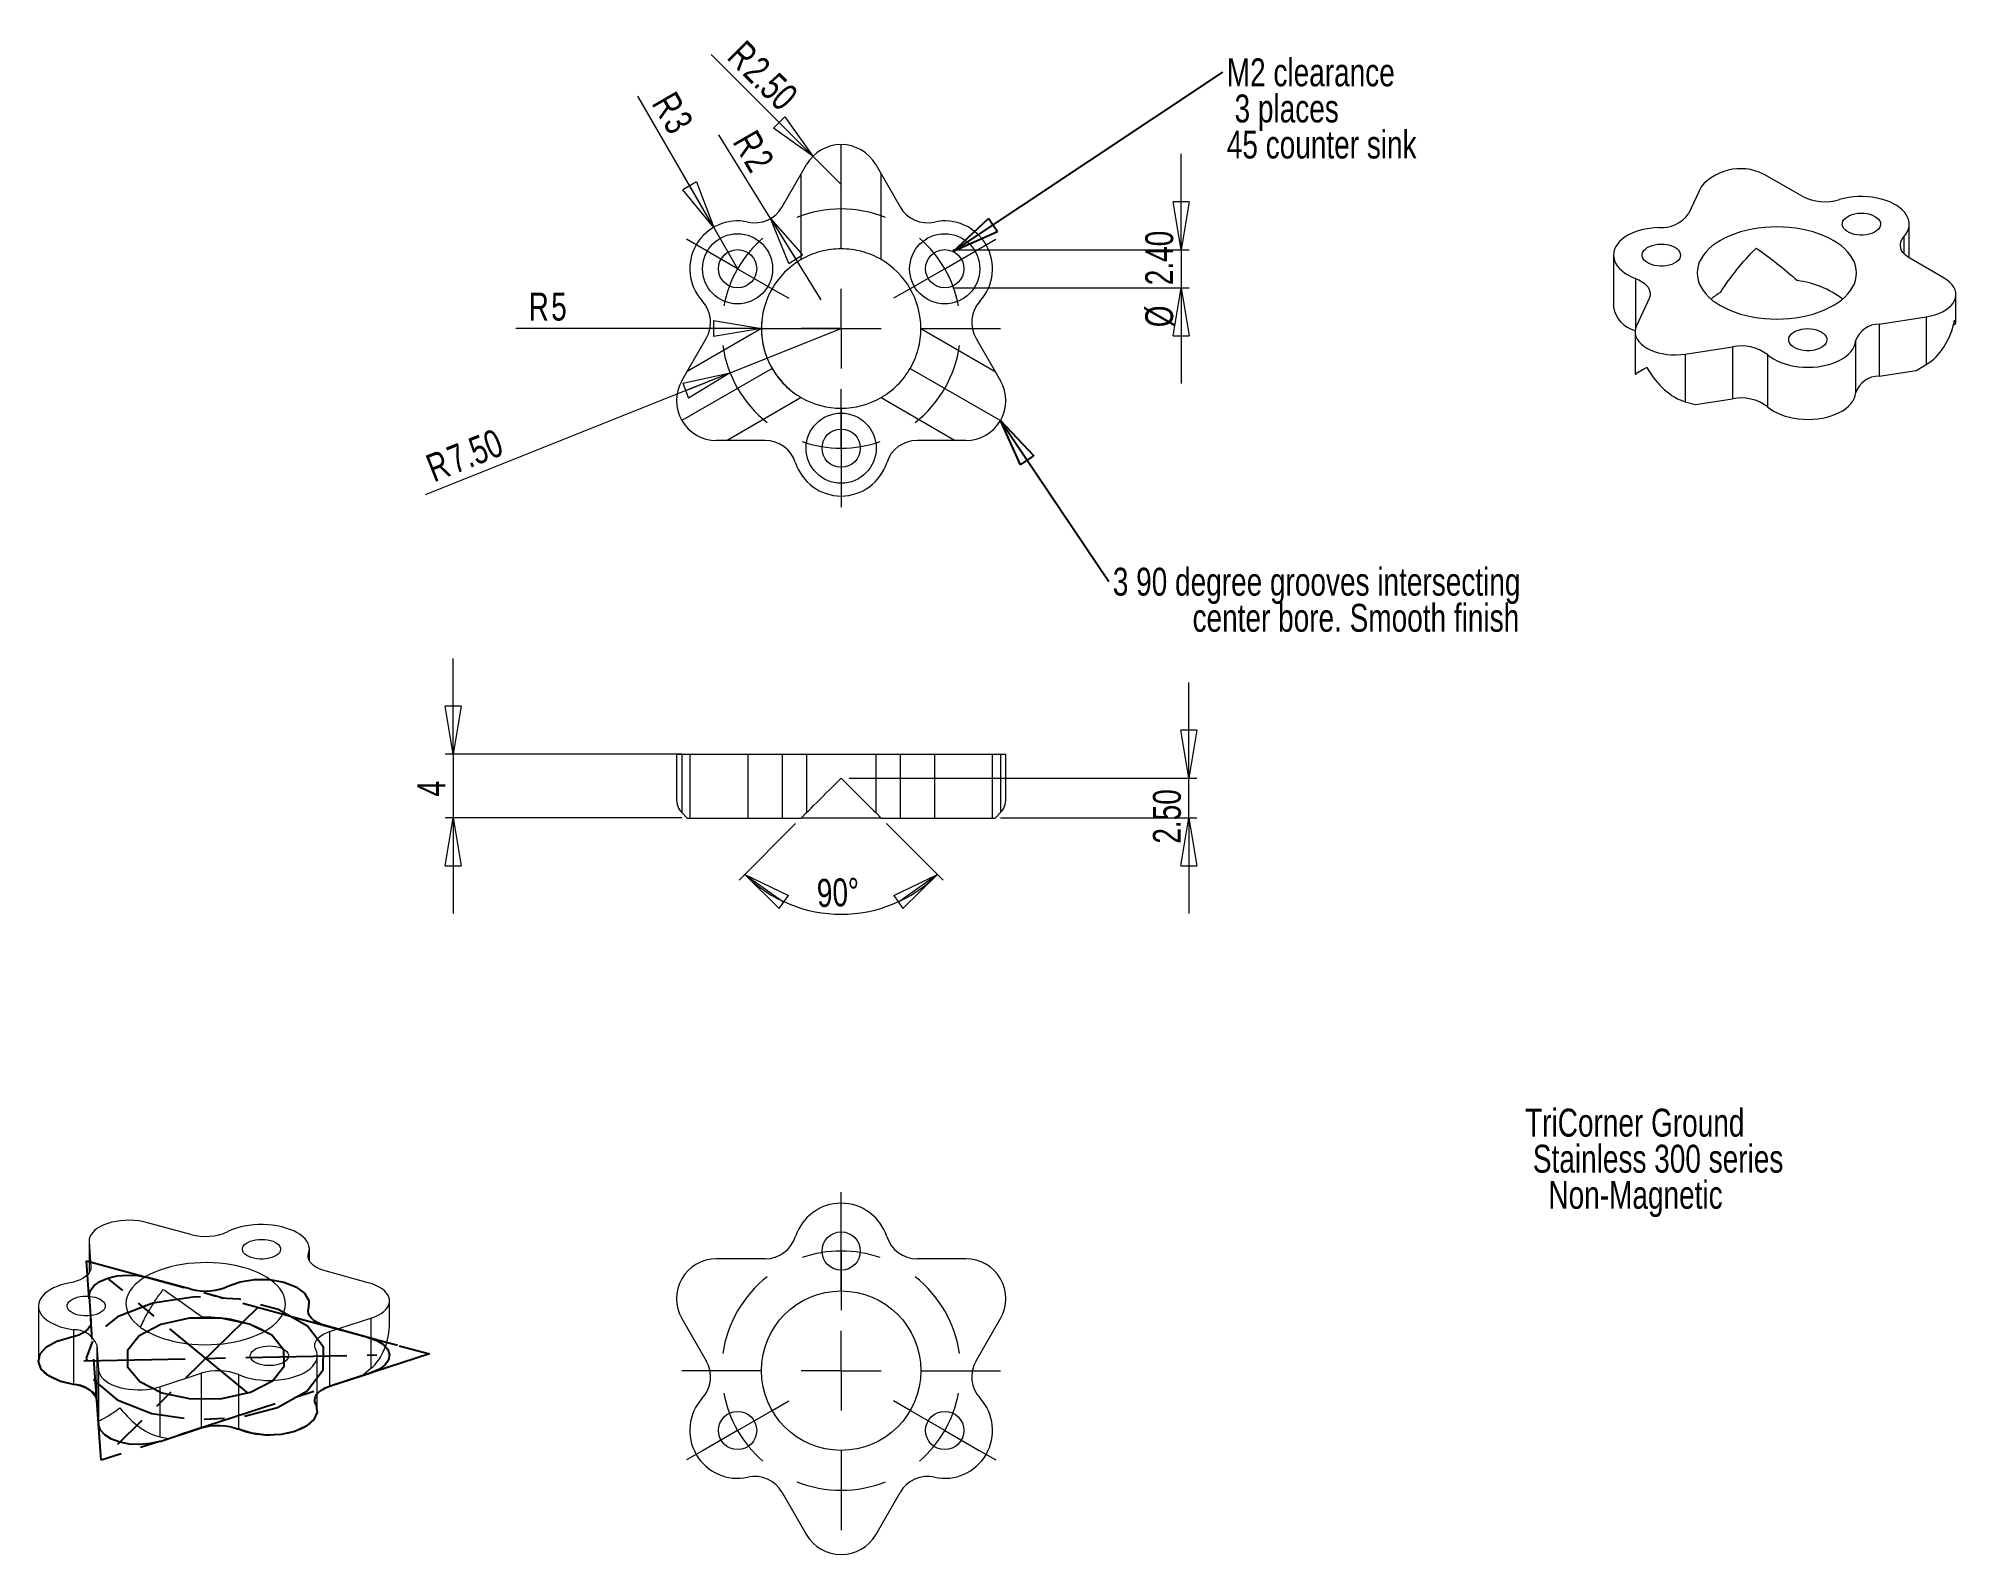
# Model space of a CAD drawing. Header units: millimetres. Extents: x 15 to 256, y 21 to 211.
import ezdxf

# ---------------------------------------------------------------- set-up
doc = ezdxf.new("R2010")
doc.units = ezdxf.units.MM
doc.linetypes.add('CENTERX2', pattern=[20.32, 12.7, -2.54, 2.54, -2.54])
doc.styles.add('SLDTEXTSTYLE0', font='TXT', dxfattribs={"width": 0.75})
doc.dimstyles.new('SLDDIMSTYLE0', dxfattribs={"dimtxt": 3.5, "dimasz": 6, "dimexe": 0, "dimexo": 0.0625, "dimgap": 0.875, "dimtad": 1, "dimtoh": 1, "dimdec": 4, "dimlfac": 0.5, "dimzin": 12, "dimdsep": 46, "dimtxsty": 'SLDTEXTSTYLE0', "dimblk1": 'CLOSED', "dimblk2": 'CLOSED', "dimsah": 1, "dimcen": 0.09, "dimazin": 0, "dimtfac": 1, "dimtofl": 0, "dimtmove": 0, "dimatfit": 3, "dimldrblk": 'CLOSED', "dimfxl": 0, "dimtolj": 1, "dimtzin": 12, "dimarcsym": 0})
doc.dimstyles.new('SLDDIMSTYLE1', dxfattribs={"dimtxt": 3.5, "dimasz": 6, "dimexe": 0, "dimexo": 0.0625, "dimgap": 0.875, "dimtad": 1, "dimtoh": 1, "dimlfac": 0.5, "dimrnd": 1e-09, "dimzin": 12, "dimdsep": 46, "dimtxsty": 'SLDTEXTSTYLE0', "dimblk1": 'CLOSED', "dimblk2": 'CLOSED', "dimsah": 1, "dimcen": 0.09, "dimadec": 0, "dimazin": 0, "dimtfac": 1, "dimtofl": 0, "dimtmove": 0, "dimatfit": 3, "dimldrblk": 'CLOSED', "dimfxl": 0, "dimtolj": 1, "dimtzin": 12, "dimarcsym": 0})
doc.dimstyles.new('SLDDIMSTYLE2', dxfattribs={"dimtxt": 3.5, "dimasz": 6, "dimexe": 0, "dimexo": 0.0625, "dimgap": 0.875, "dimtad": 1, "dimtoh": 1, "dimlfac": 0.5, "dimrnd": 1e-09, "dimzin": 4, "dimdsep": 46, "dimtxsty": 'SLDTEXTSTYLE0', "dimblk1": 'CLOSED', "dimblk2": 'CLOSED', "dimsah": 1, "dimcen": 0.09, "dimadec": 0, "dimazin": 0, "dimtfac": 1, "dimtofl": 0, "dimtmove": 0, "dimatfit": 3, "dimldrblk": 'CLOSED', "dimfxl": 0, "dimtolj": 1, "dimtzin": 12, "dimarcsym": 0})
doc.dimstyles.new('SLDDIMSTYLE3', dxfattribs={"dimtxt": 3.5, "dimasz": 6, "dimexe": 0, "dimexo": 0.0625, "dimgap": 0.875, "dimtad": 1, "dimtoh": 1, "dimlfac": 0.5, "dimrnd": 1e-09, "dimzin": 12, "dimdsep": 46, "dimtxsty": 'SLDTEXTSTYLE0', "dimblk1": 'CLOSED', "dimblk2": 'CLOSED', "dimsah": 1, "dimcen": 0.09, "dimadec": 0, "dimazin": 0, "dimtfac": 1, "dimtofl": 0, "dimtmove": 0, "dimatfit": 3, "dimldrblk": 'CLOSED', "dimfxl": 0, "dimtolj": 1, "dimtzin": 12, "dimarcsym": 0})
doc.dimstyles.new('SLDDIMSTYLE4', dxfattribs={"dimtxt": 3.5, "dimasz": 6, "dimexe": 0, "dimexo": 0.0625, "dimgap": 0.875, "dimtad": 1, "dimtoh": 1, "dimlfac": 0.5, "dimrnd": 1e-09, "dimzin": 4, "dimdsep": 46, "dimtxsty": 'SLDTEXTSTYLE0', "dimblk1": 'CLOSED', "dimblk2": 'CLOSED', "dimsah": 1, "dimcen": 0.09, "dimadec": 0, "dimazin": 0, "dimtfac": 1, "dimtofl": 0, "dimtmove": 0, "dimatfit": 3, "dimldrblk": 'CLOSED', "dimfxl": 0, "dimtolj": 1, "dimtzin": 12, "dimarcsym": 0})
doc.dimstyles.new('SLDDIMSTYLE5', dxfattribs={"dimtxt": 3.5, "dimasz": 6, "dimexe": 0, "dimexo": 0.0625, "dimgap": 0.875, "dimtad": 1, "dimtoh": 1, "dimlfac": 0.5, "dimrnd": 1e-09, "dimzin": 4, "dimdsep": 46, "dimtxsty": 'SLDTEXTSTYLE0', "dimblk1": 'CLOSED', "dimblk2": 'CLOSED', "dimsah": 1, "dimcen": 0.09, "dimadec": 0, "dimazin": 0, "dimtfac": 1, "dimtofl": 0, "dimtmove": 0, "dimatfit": 3, "dimldrblk": 'CLOSED', "dimfxl": 0, "dimtolj": 1, "dimtzin": 12, "dimarcsym": 0})
doc.dimstyles.new('SLDDIMSTYLE6', dxfattribs={"dimtxt": 3.5, "dimasz": 6, "dimexe": 0, "dimexo": 0.0625, "dimgap": 0.875, "dimtad": 1, "dimtoh": 1, "dimlfac": 0.5, "dimrnd": 1e-09, "dimzin": 12, "dimdsep": 46, "dimtxsty": 'SLDTEXTSTYLE0', "dimblk1": 'CLOSED', "dimblk2": 'CLOSED', "dimsah": 1, "dimcen": 0.09, "dimadec": 0, "dimazin": 0, "dimtfac": 1, "dimtofl": 0, "dimtmove": 1, "dimatfit": 3, "dimldrblk": 'CLOSED', "dimfxl": 0, "dimtolj": 1, "dimtzin": 12, "dimarcsym": 0})
doc.dimstyles.new('SLDDIMSTYLE7', dxfattribs={"dimtxt": 6, "dimasz": 6, "dimexe": 0, "dimexo": 0.0625, "dimgap": 1.5, "dimtad": 0, "dimtih": 1, "dimtoh": 1, "dimdec": 0, "dimrnd": 1e-09, "dimzin": 0, "dimdsep": 46, "dimtxsty": 'Standard', "dimblk1": 'CLOSED', "dimblk2": 'CLOSED', "dimsah": 1, "dimcen": 0.09, "dimadec": 0, "dimazin": 0, "dimtfac": 1, "dimtdec": 0, "dimtofl": 0, "dimtmove": 0, "dimatfit": 3, "dimldrblk": 'CLOSED', "dimfxl": 0, "dimtolj": 1, "dimtzin": 0, "dimarcsym": 0})

msp = doc.modelspace()

# ---------------------------------------------------------------- blocks, each defined once
blk = doc.blocks.new('SW_NOTE_0')
at = {"color": 0, "linetype": 'Continuous', "lineweight": 0, "char_height": 3.5, "attachment_point": 1, "style": 'SLDTEXTSTYLE0'}
for s, insert in [('TriCorner Ground', (0, 4.51)), (' Stainless 300 series', (0, -0.01)), ('   Non-Magnetic', (0, -4.54))]:
    blk.add_mtext(s, dxfattribs=dict(at, insert=insert))
blk = doc.blocks.new('_CLOSED')
at = {"color": 0, "linetype": 'ByBlock', "lineweight": -2}
for p, q in [((-1, 0.166667), (0, 0)), ((-1, 0.166667), (-1, -0.166667)), ((0, 0), (-1, -0.166667)), ((0, 0), (-1, 0))]:
    blk.add_line(p, q, dxfattribs=at)
blk = doc.blocks.new('*D3')
at = {"color": 7, "linetype": 'Continuous', "lineweight": 0}
for p, q in [((110.07, 112.64), (102.99, 105.56)), ((121.48, 112.64), (128.56, 105.56))]:
    blk.add_line(p, q, dxfattribs=at)
blk.add_arc((115.78, 118.35), 17.08, 225, 315, dxfattribs=at)
at = {"color": 7, "linetype": 'Continuous', "lineweight": 0, "xscale": 6, "yscale": 6}
for p, rotation in [((103.7, 106.27, -1.08), 144.6790649291375), ((127.85, 106.27, -1.08), 35.32093507086367)]:
    blk.add_blockref('_CLOSED', p, dxfattribs=dict(at, rotation=rotation))
at = {"color": 7, "linetype": 'Continuous', "lineweight": 0, "insert": (112.68, 105.67), "char_height": 3.5, "attachment_point": 1, "rotation": 1.9243, "style": 'SLDTEXTSTYLE0'}
blk.add_mtext('90°', dxfattribs=at)
blk = doc.blocks.new('*D4')
at = {"color": 7, "linetype": 'Continuous', "lineweight": 0}
for p, q in [((67.13, 121.35), (67.13, 133.35)), ((95.79, 121.35), (66.13, 121.35)), ((67.13, 121.35), (67.13, 113.35)), ((95.79, 113.35), (66.13, 113.35)), ((67.13, 113.35), (67.13, 101.35))]:
    blk.add_line(p, q, dxfattribs=at)
at = {"color": 7, "linetype": 'Continuous', "lineweight": 0, "xscale": 6, "yscale": 6}
for p, rotation in [((67.13, 121.35, -1.08), 270.0000000000004), ((67.13, 113.35, -1.08), 90.0000000000004)]:
    blk.add_blockref('_CLOSED', p, dxfattribs=dict(at, rotation=rotation))
at = {"color": 7, "linetype": 'Continuous', "lineweight": 0, "insert": (62.62, 116.04), "char_height": 3.5, "attachment_point": 1, "rotation": 90, "style": 'SLDTEXTSTYLE0'}
blk.add_mtext('4', dxfattribs=at)
blk = doc.blocks.new('*D5')
at = {"color": 7, "linetype": 'Continuous', "lineweight": 0}
for p, q in [((159.39, 118.35), (159.39, 130.35)), ((116.78, 118.35), (160.39, 118.35)), ((159.39, 113.35), (159.39, 118.35)), ((135.77, 113.35), (160.39, 113.35)), ((159.39, 113.35), (159.39, 101.35))]:
    blk.add_line(p, q, dxfattribs=at)
at = {"color": 7, "linetype": 'Continuous', "lineweight": 0, "xscale": 6, "yscale": 6}
for p, rotation in [((159.39, 118.35, -1.08), 270.0000000000004), ((159.39, 113.35, -1.08), 90.0000000000004)]:
    blk.add_blockref('_CLOSED', p, dxfattribs=dict(at, rotation=rotation))
at = {"color": 7, "linetype": 'Continuous', "lineweight": 0, "insert": (154.88, 110.13), "char_height": 3.5, "attachment_point": 1, "rotation": 90, "style": 'SLDTEXTSTYLE0'}
blk.add_mtext('2.50', dxfattribs=at)
blk = doc.blocks.new('SW_CENTERMARKSYMBOL_0')
at = {"color": 0, "linetype": 'Continuous', "lineweight": 0}
for p, q in [((0, 5), (0, 7.4)), ((0, 0), (0, 5)), ((0, -5), (0, 5)), ((0, 0), (0, -5)), ((0, -5), (0, -7.4)), ((0, -15), (0, -10)), ((-10, -15), (-20, -15)), ((0, -15), (-5, -15)), ((0, -15), (0, -20)), ((0, -15), (5, -15)), ((10, -15), (20, -15)), ((-8.66, -20), (-6.58, -18.8)), ((8.66, -20), (6.58, -18.8)), ((-12.99, -22.5), (-8.66, -20)), ((12.99, -22.5), (8.66, -20)), ((-12.99, -22.5), (-17.32, -25)), ((12.99, -22.5), (17.32, -25)), ((-17.32, -25), (-19.4, -26.2)), ((0, -25), (0, -35)), ((17.32, -25), (19.4, -26.2))]:
    blk.add_line(p, q, dxfattribs=at)
for start, end in [(90, 109.0986), (70.9014, 90), (128.1972, 171.8028), (8.1972, 51.8028), (190.9014, 210), (330, 349.0986), (210, 229.0986), (310.9014, 330), (248.1972, 291.8028)]:
    blk.add_arc((0, -15), 15, start, end, dxfattribs=at)
blk = doc.blocks.new('*D7')
at = {"color": 7, "linetype": 'Continuous', "lineweight": 0}
for q in [(74.99, 174.72), (115.78, 174.72)]:
    blk.add_line((105.78, 174.72), q, dxfattribs=at)
blk.add_arc((115.78, 174.72), 10, 174.2894, 234.2894, dxfattribs=at)
at = {"color": 7, "linetype": 'Continuous', "lineweight": 0, "xscale": 6, "yscale": 6, "rotation": 2.732337535058741e-09}
blk.add_blockref('_CLOSED', (105.78, 174.72, 4.2), dxfattribs=at)
at = {"color": 7, "linetype": 'Continuous', "lineweight": 0, "char_height": 3.5, "attachment_point": 1, "rotation": 0, "style": 'SLDTEXTSTYLE0'}
for s, insert in [('R', (76.58, 179.23)), ('5', (79.41, 179.23))]:
    blk.add_mtext(s, dxfattribs=dict(at, insert=insert))
blk = doc.blocks.new('*D8')
at = {"color": 7, "linetype": 'Continuous', "lineweight": 0}
for q in [(115.78, 174.72), (63.59, 153.89)]:
    blk.add_line((101.85, 169.16), q, dxfattribs=at)
at = {"color": 7, "linetype": 'Continuous', "lineweight": 0, "xscale": 6, "yscale": 6, "rotation": 21.76019299812434}
blk.add_blockref('_CLOSED', (101.85, 169.16, 4.2), dxfattribs=at)
at = {"color": 7, "linetype": 'Continuous', "lineweight": 0, "char_height": 3.5, "attachment_point": 1, "rotation": 21.7602, "style": 'SLDTEXTSTYLE0'}
for s, insert in [('7.50', (66.03, 159.72)), ('R', (63.4, 158.67))]:
    blk.add_mtext(s, dxfattribs=dict(at, insert=insert))
blk = doc.blocks.new('*D9')
at = {"color": 7, "linetype": 'Continuous', "lineweight": 0}
for p, q in [((158.43, 184.62), (158.43, 196.62)), ((129.77, 184.62), (159.43, 184.62)), ((158.43, 184.62), (158.43, 179.82)), ((129.77, 179.82), (159.43, 179.82)), ((158.43, 179.82), (158.43, 167.82))]:
    blk.add_line(p, q, dxfattribs=at)
at = {"color": 7, "linetype": 'Continuous', "lineweight": 0, "xscale": 6, "yscale": 6}
for p, rotation in [((158.43, 184.62, 4.2), 270.0000000000004), ((158.43, 179.82, 4.2), 90.0000000000004)]:
    blk.add_blockref('_CLOSED', p, dxfattribs=dict(at, rotation=rotation))
at = {"color": 7, "linetype": 'Continuous', "lineweight": 0, "char_height": 3.5, "attachment_point": 1, "rotation": 90, "style": 'SLDTEXTSTYLE0'}
for s, insert in [('2.40', (153.92, 180.16)), ('%%c', (153.92, 174.89))]:
    blk.add_mtext(s, dxfattribs=dict(at, insert=insert))
blk = doc.blocks.new('*D10')
at = {"color": 7, "linetype": 'Continuous', "lineweight": 0}
for q in [(100.42, 199.03), (113.24, 178.33)]:
    blk.add_line((106.92, 188.53), q, dxfattribs=at)
at = {"color": 7, "linetype": 'Continuous', "lineweight": 0, "xscale": 6, "yscale": 6, "rotation": 121.7866588824368}
blk.add_blockref('_CLOSED', (106.92, 188.53, 4.2), dxfattribs=at)
at = {"color": 7, "linetype": 'Continuous', "lineweight": 0, "char_height": 3.5, "attachment_point": 1, "rotation": 300, "style": 'SLDTEXTSTYLE0'}
for s, insert in [('R', (105.12, 199.91)), ('2', (106.53, 197.46))]:
    blk.add_mtext(s, dxfattribs=dict(at, insert=insert))
blk = doc.blocks.new('*D11')
at = {"color": 7, "linetype": 'Continuous', "lineweight": 0}
for q in [(99.49, 209.08), (115.78, 192.8)]:
    blk.add_line((112.24, 196.33), q, dxfattribs=at)
at = {"color": 7, "linetype": 'Continuous', "lineweight": 0, "xscale": 6, "yscale": 6, "rotation": 315.0000000044914}
blk.add_blockref('_CLOSED', (112.24, 196.33, 4.2), dxfattribs=at)
at = {"color": 7, "linetype": 'Continuous', "lineweight": 0, "char_height": 3.5, "attachment_point": 1, "rotation": 315, "style": 'SLDTEXTSTYLE0'}
for s, insert in [('R', (103.77, 211.12)), ('2.50', (105.78, 209.12))]:
    blk.add_mtext(s, dxfattribs=dict(at, insert=insert))
blk = doc.blocks.new('*D12')
at = {"color": 7, "linetype": 'Continuous', "lineweight": 0}
for q in [(90.29, 203.86), (102.79, 182.22)]:
    blk.add_line((99.79, 187.42), q, dxfattribs=at)
at = {"color": 7, "linetype": 'Continuous', "lineweight": 0, "xscale": 6, "yscale": 6, "rotation": 300.0000000023964}
blk.add_blockref('_CLOSED', (99.79, 187.42, 4.2), dxfattribs=at)
at = {"color": 7, "linetype": 'Continuous', "lineweight": 0, "char_height": 3.5, "attachment_point": 1, "rotation": 300, "style": 'SLDTEXTSTYLE0'}
for s, insert in [('R', (94.97, 204.73)), ('3', (96.39, 202.28))]:
    blk.add_mtext(s, dxfattribs=dict(at, insert=insert))
blk = doc.blocks.new('SW_NOTE_1')
at = {"color": 0, "linetype": 'Continuous', "lineweight": 0, "char_height": 3.5, "attachment_point": 1, "style": 'SLDTEXTSTYLE0'}
for s, insert in [('M2 clearance', (0.5, 1.74)), (' 3 places', (0.5, -2.79)), ('45 counter sink', (0.5, -7.31))]:
    blk.add_mtext(s, dxfattribs=dict(at, insert=insert))
blk = doc.blocks.new('SW_NOTE_2')
at = {"color": 0, "linetype": 'Continuous', "lineweight": 0, "char_height": 3.5, "attachment_point": 1, "style": 'SLDTEXTSTYLE0'}
for s, insert in [('3 90 degree grooves intersecting', (0.5, 1.74)), ('center bore. Smooth finish', (10.5, -2.79))]:
    blk.add_mtext(s, dxfattribs=dict(at, insert=insert))
blk = doc.blocks.new('SW_CENTERMARKSYMBOL_1')
at = {"color": 0, "linetype": 'Continuous', "lineweight": 0}
for p, q in [((0, 25), (0, 35)), ((-17.32, 25), (-19.4, 26.2)), ((-12.99, 22.5), (-17.32, 25)), ((12.99, 22.5), (17.32, 25)), ((17.32, 25), (19.4, 26.2)), ((-12.99, 22.5), (-8.66, 20)), ((12.99, 22.5), (8.66, 20)), ((-8.66, 20), (-6.58, 18.8)), ((0, 15), (0, 20)), ((8.66, 20), (6.58, 18.8)), ((-10, 15), (-20, 15)), ((0, 15), (-5, 15)), ((0, 15), (0, 10)), ((0, 15), (5, 15)), ((10, 15), (20, 15)), ((0, 5), (0, 7.4)), ((0, 0), (0, 5)), ((0, 5), (0, -5)), ((0, 0), (0, -5)), ((0, -5), (0, -7.4))]:
    blk.add_line(p, q, dxfattribs=at)
for start, end in [(68.1972, 111.8028), (130.9014, 150), (30, 49.0986), (150, 169.0986), (10.9014, 30), (188.1972, 231.8028), (308.1972, 351.8028), (250.9014, 270), (270, 289.0986)]:
    blk.add_arc((0, 15), 15, start, end, dxfattribs=at)

# ---------------------------------------------------------------- dimensions: what is measured, and where the dimension line sits
at = {"color": 7, "linetype": 'Continuous', "lineweight": 0}
for center, mpoint, dimstyle, picture, middle in [((115.77771, 192.79557), (112.24217, 196.3311), 'SLDDIMSTYLE4', '*D11', (104.64411, 203.92919)), ((102.78733, 182.2248), (99.78733, 187.42095), 'SLDDIMSTYLE3', '*D12', (92.35022, 200.30243)), ((104.9227, 191.99415), (106.9227, 188.53005), 'SLDDIMSTYLE6', '*D10', (102.56982, 196.06948)), ((115.77771, 174.7248), (105.77771, 174.7248), 'SLDDIMSTYLE3', '*D7', (79.17642, 174.72481)), ((115.77771, 174.7248), (101.84655, 169.16396), 'SLDDIMSTYLE4', '*D8', (70.51033, 156.65562))]:
    dim = msp.add_radius_dim(center=center, mpoint=mpoint, dimstyle=dimstyle, dxfattribs=at)
    dim.commit()
    dim.dimension.update_dxf_attribs({"geometry": picture, "text_midpoint": middle, "dimtype": 164})
dim = msp.add_linear_dim(base=(158.42745, 179.8248), p1=(128.76809, 184.6248), p2=(128.76809, 179.8248), angle=90, text='%%c<>', dimstyle='SLDDIMSTYLE5', dxfattribs=at)
dim.commit()
dim.dimension.update_dxf_attribs({"geometry": '*D9', "text_midpoint": (158.42745, 182.04927), "dimtype": 160})
for base, p1, p2, dimstyle, picture, middle in [((67.12796, 113.34539), (96.78733, 121.34539), (96.78733, 113.34539), 'SLDDIMSTYLE1', '*D4', (67.12796, 117.32634)), ((159.38968, 118.34539), (134.76809, 113.34539), (115.77771, 118.34539), 'SLDDIMSTYLE2', '*D5', (159.38968, 114.6551))]:
    dim = msp.add_linear_dim(base=base, p1=p1, p2=p2, angle=90, dimstyle=dimstyle, dxfattribs=at)
    dim.commit()
    dim.dimension.update_dxf_attribs({"geometry": picture, "text_midpoint": middle, "dimtype": 160})
dim = msp.add_angular_dim_2l(base=(109.24234, 102.56761), line1=((115.77771, 118.34539), (120.77771, 113.34539)), line2=((110.77771, 113.34539), (115.77771, 118.34539)), dimstyle='SLDDIMSTYLE0', dxfattribs=at)
dim.commit()
dim.dimension.update_dxf_attribs({"geometry": '*D3', "text_midpoint": (115.77771, 101.26764), "dimtype": 162})

# ---------------------------------------------------------------- linework, layer by layer
at = {"color": 7, "linetype": 'Continuous', "lineweight": 15}
for p, q in [((115.77771, 184.7248), (115.77771, 197.79557)), ((110.77771, 194.13532), (111.44758, 195.29557)), ((120.10783, 195.29557), (120.77771, 194.13532)), ((108.3868, 189.99415), (110.77771, 194.13532)), ((110.77771, 183.38505), (110.77771, 194.13532)), ((120.77771, 183.38505), (120.77771, 194.13532)), ((120.77771, 194.13532), (123.16861, 189.99415)), ((223.62849, 192.51936), (222.04412, 189.10587)), ((236.32225, 191.31447), (231.99366, 193.81331)), ((249.07206, 186.22855), (249.07206, 184.10823)), ((254.12574, 181.03673), (249.79715, 183.53557)), ((215.40748, 181.02118), (215.40748, 174.72738)), ((217.11197, 178.47971), (215.52759, 175.06622)), ((245.97133, 175.29299), (251.8843, 176.20763)), ((251.8843, 176.20763), (251.8843, 170.22228)), ((105.77771, 174.7248), (96.46771, 169.34967)), ((96.46771, 169.34967), (98.85861, 173.49084)), ((125.77771, 174.7248), (135.08771, 169.34967)), ((132.6968, 173.49084), (135.08771, 169.34967)), ((245.97133, 175.29299), (245.97133, 168.76066)), ((221.65131, 171.53107), (227.56428, 172.44571)), ((221.65131, 171.53107), (221.65131, 165.54572)), ((227.56428, 172.44571), (227.56428, 165.91339)), ((231.96672, 171.46173), (231.96672, 164.92941)), ((243.01095, 173.1701), (243.01095, 166.63777)), ((107.11745, 169.7248), (95.79783, 163.18942)), ((95.79783, 168.18941), (96.46771, 169.34967)), ((124.43796, 169.7248), (135.75758, 163.18942)), ((135.08771, 169.34967), (135.75758, 168.18941)), ((215.87434, 169.28096), (215.52759, 169.08088)), ((216.82197, 169.82802), (215.87434, 169.28096)), ((245.97133, 168.76066), (250.59021, 169.47512)), ((250.59021, 169.47512), (251.8843, 170.22228)), ((110.77771, 166.06455), (101.46771, 160.68941)), ((120.77771, 166.06455), (130.08771, 160.68941)), ((221.65131, 165.54572), (222.94541, 165.19892)), ((222.94541, 165.19892), (227.56428, 165.91339)), ((101.46771, 160.68941), (100.12796, 160.68941)), ((106.24952, 160.68941), (101.46771, 160.68941)), ((130.08771, 160.68941), (125.3059, 160.68941)), ((131.42745, 160.68941), (130.08771, 160.68941)), ((95.12796, 121.34539), (95.79783, 121.34539)), ((95.79783, 121.34539), (95.79783, 114.01526)), ((95.79783, 121.34539), (98.85861, 121.34539)), ((96.78733, 121.34539), (104.06855, 121.34539)), ((98.85861, 121.34539), (99.39451, 121.34539)), ((104.06855, 121.34539), (104.06855, 113.34539)), ((104.06855, 121.34539), (108.3868, 121.34539)), ((108.3868, 121.34539), (108.3868, 113.34539)), ((108.3868, 121.34539), (111.44758, 121.34539)), ((111.44758, 121.34539), (111.44758, 114.01526)), ((111.44758, 121.34539), (120.10783, 121.34539)), ((120.10783, 121.34539), (120.10783, 114.01526)), ((120.10783, 121.34539), (123.16861, 121.34539)), ((123.16861, 121.34539), (123.16861, 113.34539)), ((123.16861, 121.34539), (127.48686, 121.34539)), ((127.48686, 121.34539), (127.48686, 113.34539)), ((127.48686, 121.34539), (134.76809, 121.34539)), ((132.16091, 121.34539), (132.6968, 121.34539)), ((132.6968, 121.34539), (135.75758, 121.34539)), ((135.75758, 121.34539), (135.75758, 114.01526)), ((135.75758, 121.34539), (136.42745, 121.34539)), ((95.79783, 114.01526), (96.46771, 113.34539)), ((96.46771, 113.34539), (98.85861, 113.34539)), ((96.78733, 113.34539), (104.06855, 113.34539)), ((98.85861, 113.34539), (99.39451, 113.34539)), ((104.06855, 113.34539), (108.3868, 113.34539)), ((108.3868, 113.34539), (110.77771, 113.34539)), ((110.77771, 113.34539), (111.44758, 114.01526)), ((120.77771, 113.34539), (110.77771, 113.34539)), ((120.10783, 114.01526), (120.77771, 113.34539)), ((120.77771, 113.34539), (123.16861, 113.34539)), ((123.16861, 113.34539), (127.48686, 113.34539)), ((127.48686, 113.34539), (134.76809, 113.34539)), ((132.16091, 113.34539), (132.6968, 113.34539)), ((132.6968, 113.34539), (135.08771, 113.34539)), ((135.08771, 113.34539), (135.75758, 114.01526)), ((34.20222, 61.11999), (28.7882, 62.5914)), ((21.45835, 60.2159), (21.6912, 57.06535)), ((21.45835, 60.2159), (21.45835, 56.29017)), ((48.98541, 58.72456), (48.98541, 57.99848)), ((106.24952, 58.07005), (100.12796, 58.07005)), ((131.42745, 58.07005), (125.3059, 58.07005)), ((21.6912, 57.06535), (21.6912, 56.90862)), ((56.47004, 55.06807), (51.05603, 56.53949)), ((51.61831, 48.9318), (56.79947, 50.61094)), ((56.79947, 50.61094), (56.79947, 44.32779)), ((95.79783, 50.57005), (98.85861, 45.26863)), ((132.6968, 45.26863), (135.75758, 50.57005)), ((19.48728, 49.16464), (19.48728, 42.3073)), ((51.61831, 48.9318), (51.61831, 42.07446)), ((22.41609, 47.25769), (22.64895, 44.10714)), ((22.41609, 47.25769), (22.41609, 40.40035)), ((22.64895, 44.10714), (22.64895, 37.82399)), ((30.30823, 42.02551), (35.48939, 43.70465)), ((35.48939, 43.70465), (35.48939, 36.84731)), ((40.19886, 43.53568), (40.19886, 36.67834)), ((51.61831, 42.07446), (55.66554, 43.38611)), ((55.66554, 43.38611), (56.79947, 44.32779)), ((30.30823, 42.02551), (30.30823, 35.74236)), ((22.41609, 40.40035), (22.59798, 37.93932)), ((22.59798, 37.93932), (22.64895, 37.82399)), ((31.44217, 35.53566), (35.48939, 36.84731)), ((30.30823, 35.74236), (31.44217, 35.53566)), ((108.3868, 28.76532), (111.44758, 23.46389)), ((120.10783, 23.46389), (123.16861, 28.76532))]:
    msp.add_line(p, q, dxfattribs=at)
at = {"color": 7, "linetype": 'CENTERX2'}
for p, q in [((21.12892, 57.81569), (37.39164, 53.39583)), ((22.97837, 32.79267), (21.12892, 57.81569)), ((21.12892, 57.81569), (64.12933, 46.1291)), ((41.40468, 41.21998), (23.948, 55.50828)), ((42.62912, 51.9724), (25.00312, 34.76888)), ((47.8666, 50.54896), (64.12933, 46.1291)), ((20.78537, 45.27931), (57.55591, 46.00023)), ((64.12933, 46.1291), (22.97837, 32.79267))]:
    msp.add_line(p, q, dxfattribs=at)
at = {"color": 7, "linetype": 'Continuous'}
for p, q in [((34.20222, 54.26265), (28.7882, 55.73406)), ((21.45835, 53.35856), (21.6912, 50.20801)), ((56.47004, 48.21073), (51.05603, 49.68215)), ((51.61831, 42.07446), (56.79947, 43.7536)), ((22.41609, 40.40035), (22.64895, 37.2498)), ((30.30823, 35.16817), (35.48939, 36.84731))]:
    msp.add_line(p, q, dxfattribs=at)
at = {"color": 7, "linetype": 'Continuous', "lineweight": 15, "flags": 128}
for points in [[(249.07206, 186.22855), (249.32262, 186.54688), (249.51632, 186.87818), (249.65117, 187.21906), (249.72579, 187.56605), (249.73944, 187.91562), (249.69197, 188.26421), (249.58386, 188.60825), (249.41621, 188.94425), (249.19075, 189.26878), (248.90975, 189.57853), (248.57609, 189.87035), (248.19316, 190.14126), (247.76487, 190.38851), (247.29559, 190.60956), (246.79009, 190.80218), (246.25352, 190.9644), (245.69136, 191.09456), (245.10933, 191.19134), (244.51337, 191.25375), (243.90954, 191.28115), (243.304, 191.27327), (242.70293, 191.23019), (242.11244, 191.15235), (241.53855, 191.04053), (240.98712, 190.89588)], [(245.43884, 188.79847), (245.68909, 188.62863), (245.88891, 188.43782), (246.03312, 188.23097), (246.11798, 188.01345), (246.1413, 187.79088), (246.10247, 187.56904), (246.00251, 187.35367), (245.84399, 187.15034), (245.63103, 186.96432), (245.36913, 186.80044), (245.06509, 186.66293), (244.72678, 186.55535), (244.36295, 186.4805), (243.98304, 186.44031), (243.59688, 186.43582), (243.21447, 186.46715), (242.84572, 186.53348), (242.50017, 186.6331), (242.18679, 186.76344), (241.91368, 186.9211), (241.68791, 187.10201), (241.51534, 187.30149), (241.40043, 187.51437), (241.34616, 187.73513), (241.35394, 187.95805), (241.42356, 188.17737), (241.55323, 188.3874), (241.73957, 188.58271), (241.97777, 188.75823), (242.26166, 188.90942), (242.58388, 189.03236), (242.93609, 189.12387), (243.30917, 189.18158), (243.69346, 189.20399), (244.07899, 189.19053), (244.45579, 189.14154), (244.8141, 189.05829), (245.14464, 188.94294), (245.43884, 188.79847)], [(218.36677, 187.39688), (217.76393, 187.36298), (217.17009, 187.29417), (216.59128, 187.19115), (216.03342, 187.05496), (215.50219, 186.887), (215.00299, 186.68897), (214.54093, 186.4629), (214.1207, 186.21109), (213.74659, 185.9361), (213.42241, 185.64074), (213.15146, 185.32802), (212.93651, 185.00112), (212.77975, 184.66338), (212.68277, 184.31823), (212.64656, 183.9692), (212.67149, 183.61984), (212.75731, 183.27371), (212.90314, 182.93434), (213.1075, 182.60518), (213.3683, 182.2896), (213.68288, 181.9908), (214.04805, 181.71184), (214.46008, 181.45555), (214.91476, 181.22454), (215.40748, 181.02118)], [(220.34335, 184.91661), (220.5936, 184.74677), (220.79342, 184.55595), (220.93763, 184.3491), (221.02249, 184.13158), (221.04581, 183.90902), (221.00698, 183.68717), (220.90702, 183.4718), (220.7485, 183.26847), (220.53554, 183.08246), (220.27364, 182.91857), (219.9696, 182.78106), (219.63129, 182.67349), (219.26746, 182.59863), (218.88755, 182.55844), (218.50139, 182.55395), (218.11898, 182.58528), (217.75023, 182.65162), (217.40469, 182.75124), (217.0913, 182.88157), (216.81819, 183.03923), (216.59242, 183.22015), (216.41985, 183.41963), (216.30494, 183.6325), (216.25067, 183.85326), (216.25845, 184.07619), (216.32807, 184.29551), (216.45774, 184.50554), (216.64408, 184.70084), (216.88228, 184.87636), (217.16617, 185.02755), (217.48839, 185.15049), (217.84061, 185.242), (218.21368, 185.29971), (218.59797, 185.32213), (218.9835, 185.30866), (219.3603, 185.25967), (219.71861, 185.17642), (220.04915, 185.06107), (220.34335, 184.91661)], [(226.06412, 177.61368), (226.6407, 177.30599), (227.25733, 177.02536), (227.9102, 176.77353), (228.59528, 176.55205), (229.30835, 176.36228), (230.04501, 176.20539), (230.80073, 176.08235), (231.57084, 175.99392), (232.35059, 175.94064), (233.13518, 175.92284), (233.91977, 175.94064), (234.69953, 175.99392), (235.46964, 176.08235), (236.22535, 176.20539), (236.96202, 176.36228), (237.67509, 176.55205), (238.36017, 176.77353), (239.01304, 177.02536), (239.62966, 177.30599), (240.20625, 177.61368), (240.73924, 177.94654), (241.22535, 178.30251), (241.66159, 178.6794), (242.04525, 179.07489), (242.37398, 179.48654), (242.64575, 179.9118), (242.85888, 180.34807), (243.01207, 180.79264), (243.10436, 181.24278), (243.13518, 181.69572), (243.10436, 182.14865), (243.01207, 182.5988), (242.85888, 183.04337), (242.64575, 183.47964), (242.37398, 183.9049), (242.04525, 184.31655), (241.66159, 184.71204), (241.22535, 185.08893), (240.73924, 185.4449), (240.20625, 185.77776), (239.62966, 186.08545), (239.01304, 186.36608), (238.36017, 186.61791), (237.67509, 186.83939), (236.96202, 187.02916), (236.22535, 187.18605), (235.46964, 187.30909), (234.69953, 187.39752), (233.91977, 187.4508), (233.13518, 187.4686), (232.35059, 187.4508), (231.57084, 187.39752), (230.80073, 187.30909), (230.04501, 187.18605), (229.30835, 187.02916), (228.59528, 186.83939), (227.9102, 186.61791), (227.25733, 186.36608), (226.6407, 186.08545), (226.06412, 185.77776), (225.53112, 185.4449), (225.04501, 185.08893), (224.60878, 184.71204), (224.22512, 184.31655), (223.89639, 183.9049), (223.62462, 183.47964), (223.41148, 183.04337), (223.2583, 182.5988), (223.16601, 182.14865), (223.13518, 181.69572), (223.16601, 181.24278), (223.2583, 180.79264), (223.41148, 180.34807), (223.62462, 179.9118), (223.89639, 179.48654), (224.22512, 179.07489), (224.60878, 178.6794), (225.04501, 178.30251), (225.53112, 177.94654), (226.06412, 177.61368)], [(249.79715, 183.53557), (249.46355, 183.75415), (249.18027, 183.99523), (248.95182, 184.25498), (248.78184, 184.52926), (248.67304, 184.81372), (248.62714, 185.10383), (248.64488, 185.39496), (248.72597, 185.68249), (248.86912, 185.96183), (249.07206, 186.22855)], [(215.40748, 181.02118), (215.81423, 180.84878), (216.18015, 180.64818), (216.49941, 180.42258), (216.76693, 180.17557), (216.97844, 179.91108), (217.13059, 179.63333), (217.22095, 179.34673), (217.24809, 179.05584), (217.21156, 178.76529), (217.11197, 178.47971)], [(251.8843, 176.20763), (252.43624, 176.31321), (252.96321, 176.45506), (253.45809, 176.63128), (253.91419, 176.83947), (254.32533, 177.07682), (254.68597, 177.34012), (254.99121, 177.62581), (255.23694, 177.93002), (255.41984, 178.24865), (255.53742, 178.57737), (255.58809, 178.91176), (255.57118, 179.24728), (255.48691, 179.5794), (255.33642, 179.90362), (255.12175, 180.21557), (254.84579, 180.51102), (254.51229, 180.78598), (254.12574, 181.03673)], [(215.52759, 175.06622), (215.41001, 174.73749), (215.35933, 174.40311), (215.37625, 174.06759), (215.46052, 173.73547), (215.61101, 173.41124), (215.82568, 173.0993), (216.10164, 172.80385), (216.43514, 172.52889), (216.82169, 172.27814), (217.25604, 172.05499), (217.73234, 171.86246), (218.24413, 171.70316), (218.7845, 171.57923), (219.34613, 171.49235), (219.92144, 171.4437), (220.50264, 171.43394), (221.08188, 171.4632), (221.65131, 171.53107)], [(238.71453, 174.31115), (238.96478, 174.14131), (239.16459, 173.9505), (239.3088, 173.74365), (239.39366, 173.52613), (239.41698, 173.30356), (239.37816, 173.08172), (239.27819, 172.86635), (239.11967, 172.66302), (238.90671, 172.477), (238.64482, 172.31312), (238.34077, 172.17561), (238.00246, 172.06803), (237.63863, 171.99318), (237.25872, 171.95299), (236.87256, 171.9485), (236.49015, 171.97983), (236.1214, 172.04616), (235.77586, 172.14579), (235.46247, 172.27612), (235.18936, 172.43378), (234.96359, 172.6147), (234.79102, 172.81417), (234.67612, 173.02705), (234.62185, 173.24781), (234.62963, 173.47074), (234.69925, 173.69005), (234.82891, 173.90009), (235.01525, 174.09539), (235.25346, 174.27091), (235.53734, 174.4221), (235.85957, 174.54504), (236.21178, 174.63655), (236.58486, 174.69426), (236.96914, 174.71667), (237.35468, 174.70321), (237.73148, 174.65422), (238.08979, 174.57097), (238.42032, 174.45562), (238.71453, 174.31115)], [(231.96672, 171.46173), (232.31899, 171.17729), (232.71915, 170.91481), (233.1631, 170.67695), (233.64634, 170.46615), (234.16392, 170.28454), (234.71059, 170.13398), (235.28076, 170.01601), (235.86864, 169.93182), (236.46822, 169.88228), (237.07339, 169.86789), (237.678, 169.88879), (238.27588, 169.94478), (238.86093, 170.03527), (239.4272, 170.15936), (239.96891, 170.31578), (240.48054, 170.50292), (240.95688, 170.71889), (241.39308, 170.96148), (241.78469, 171.22823), (242.12771, 171.51641), (242.41866, 171.82308), (242.65457, 172.14513), (242.83303, 172.47926), (242.95223, 172.82208), (243.01095, 173.1701)], [(231.96672, 164.92941), (232.31899, 164.64497), (232.71915, 164.38248), (233.1631, 164.14463), (233.64634, 163.93382), (234.16392, 163.75221), (234.71059, 163.60166), (235.28076, 163.48368), (235.86864, 163.3995), (236.46822, 163.34995), (237.07339, 163.33556), (237.678, 163.35646), (238.27588, 163.41245), (238.86093, 163.50295), (239.4272, 163.62704), (239.96891, 163.78345), (240.48054, 163.97059), (240.95688, 164.18656), (241.39308, 164.42916), (241.78469, 164.6959), (242.12771, 164.98408), (242.41866, 165.29076), (242.65457, 165.6128), (242.83303, 165.94694), (242.95223, 166.28976), (243.01095, 166.63777)], [(111.44758, 114.01526), (111.70483, 114.27251), (111.99896, 114.56664), (112.32731, 114.89499), (112.68691, 115.25459), (113.0745, 115.64218), (113.48657, 116.05425), (113.9194, 116.48707), (114.36904, 116.93672), (114.83145, 117.39913), (115.30243, 117.87011), (115.77771, 118.34539)], [(115.77771, 118.34539), (116.25299, 117.87011), (116.72396, 117.39913), (117.18637, 116.93672), (117.63602, 116.48707), (118.06884, 116.05425), (118.48091, 115.64218), (118.8685, 115.25459), (119.2281, 114.89499), (119.55645, 114.56664), (119.85059, 114.27251), (120.10783, 114.01526)], [(28.7882, 62.5914), (28.25905, 62.71553), (27.7055, 62.80717), (27.13503, 62.8651), (26.55537, 62.88853), (25.97434, 62.87713), (25.39981, 62.83108), (24.83954, 62.75098), (24.30112, 62.63793), (23.79182, 62.49344), (23.31854, 62.31949), (22.88766, 62.1184), (22.50502, 61.89292), (22.1758, 61.64608), (21.90444, 61.38123), (21.69461, 61.10194), (21.54916, 60.81199), (21.47005, 60.51531), (21.45835, 60.2159)], [(48.98541, 58.72456), (49.06191, 59.03402), (49.07745, 59.34587), (49.03187, 59.65694), (48.92562, 59.96406), (48.7598, 60.26409), (48.53609, 60.55399), (48.25677, 60.83079), (47.92469, 61.09168), (47.54324, 61.33399), (47.11629, 61.55527), (46.6482, 61.75324), (46.14375, 61.9259), (45.60807, 62.07149), (45.04661, 62.18852), (44.46511, 62.2758), (43.86949, 62.33244), (43.26581, 62.35786), (42.66023, 62.35181), (42.05893, 62.31434), (41.46802, 62.24584), (40.89353, 62.14701), (40.34132, 62.01884), (39.81701, 61.86266), (39.32594, 61.68005), (38.87312, 61.47287)], [(44.19937, 60.36235), (44.52536, 60.25566), (44.81389, 60.12341), (45.0575, 59.96904), (45.24987, 59.79654), (45.38603, 59.61038), (45.46244, 59.41539), (45.47714, 59.2166), (45.42973, 59.01918), (45.32144, 58.82823), (45.15509, 58.6487), (44.93497, 58.48524), (44.66679, 58.34208), (44.3575, 58.22293), (44.0151, 58.13087), (43.64847, 58.0683), (43.26709, 58.03683), (42.88085, 58.03727), (42.49975, 58.06962), (42.13367, 58.13303), (41.79207, 58.22587), (41.48381, 58.34573), (41.21687, 58.4895), (40.99817, 58.65347), (40.83337, 58.83338), (40.72674, 59.02458), (40.68104, 59.22211), (40.69745, 59.42086), (40.77555, 59.61568), (40.91332, 59.80152), (41.10719, 59.97357), (41.35213, 60.12738), (41.6418, 60.25896), (41.96871, 60.36491), (42.32438, 60.44248), (42.6996, 60.48965), (43.08465, 60.50522), (43.46957, 60.48877), (43.84438, 60.44073), (44.19937, 60.36235)], [(51.05603, 56.53949), (50.62548, 56.67504), (50.23149, 56.83743), (49.88033, 57.02408), (49.57759, 57.23201), (49.3281, 57.45792), (49.13581, 57.69821), (49.0038, 57.94906), (48.93415, 58.20647), (48.92799, 58.46635), (48.98541, 58.72456)], [(21.6912, 57.06535), (21.67855, 56.80553), (21.60249, 56.5486), (21.46422, 56.29865), (21.26595, 56.05965), (21.01084, 55.83541), (20.70294, 55.6295), (20.34715, 55.44519), (19.94914, 55.28542), (19.51524, 55.15273), (19.05235, 55.04924)], [(31.41192, 47.8814), (32.12021, 47.70686), (32.85291, 47.56147), (33.6055, 47.44614), (34.37334, 47.36157), (35.15169, 47.3083), (35.93576, 47.28664), (36.72071, 47.29673), (37.50171, 47.33851), (38.27393, 47.41172), (39.03262, 47.51591), (39.7731, 47.65044), (40.4908, 47.81448), (41.1813, 48.00701), (41.84034, 48.22685), (42.46387, 48.47264), (43.04802, 48.74288), (43.58921, 49.03588), (44.0841, 49.34985), (44.52963, 49.68286), (44.92305, 50.03283), (45.26196, 50.39763), (45.54424, 50.775), (45.76817, 51.16261), (45.93236, 51.55808), (46.0358, 51.95896), (46.07785, 52.36278), (46.05825, 52.76706), (45.97713, 53.16931), (45.83499, 53.56703), (45.63269, 53.95778), (45.37149, 54.33916), (45.053, 54.7088), (44.67918, 55.06444), (44.25233, 55.40387), (43.7751, 55.72501), (43.25041, 56.02587), (42.68151, 56.3046), (42.0719, 56.55949), (41.42535, 56.78895), (40.74583, 56.99158), (40.03753, 57.16613), (39.30483, 57.31152), (38.55225, 57.42685), (37.78441, 57.51141), (37.00606, 57.56469), (36.22199, 57.58635), (35.43703, 57.57625), (34.65604, 57.53447), (33.88382, 57.46126), (33.12513, 57.35707), (32.38465, 57.22254), (31.66695, 57.05851), (30.97645, 56.86598), (30.3174, 56.64614), (29.69388, 56.40034), (29.10973, 56.13011), (28.56854, 55.8371), (28.07365, 55.52313), (27.62812, 55.19013), (27.23469, 54.84015), (26.89579, 54.47535), (26.61351, 54.09799), (26.38958, 53.71037), (26.22539, 53.31491), (26.12195, 52.91403), (26.0799, 52.5102), (26.09949, 52.10592), (26.18061, 51.70368), (26.32276, 51.30596), (26.52506, 50.9152), (26.78626, 50.53383), (27.10475, 50.16418), (27.47857, 49.80855), (27.90541, 49.46912), (28.38265, 49.14798), (28.90733, 48.84712), (29.47623, 48.56838), (30.08584, 48.3135), (30.7324, 48.08403), (31.41192, 47.8814)], [(19.05235, 55.04924), (18.49376, 54.92863), (17.96161, 54.77964), (17.46135, 54.60377), (16.99806, 54.40283), (16.57647, 54.17885), (16.20087, 53.93411), (15.87509, 53.67113), (15.60246, 53.39256), (15.38574, 53.10126), (15.22714, 52.80019), (15.12829, 52.49242), (15.09019, 52.18108), (15.11323, 51.86936), (15.19718, 51.56041), (15.34117, 51.2574), (15.54374, 50.96341), (15.80284, 50.68144), (16.1158, 50.41436), (16.47946, 50.16489), (16.89009, 49.93557), (17.34353, 49.72875), (17.83513, 49.54652), (18.35991, 49.39075), (18.9125, 49.26302), (19.48728, 49.16464)], [(22.2098, 53.23584), (22.53578, 53.12915), (22.82432, 52.9969), (23.06792, 52.84253), (23.2603, 52.67003), (23.39646, 52.48388), (23.47287, 52.28888), (23.48756, 52.0901), (23.44015, 51.89267), (23.33187, 51.70172), (23.16551, 51.52219), (22.94539, 51.35873), (22.67722, 51.21557), (22.36792, 51.09642), (22.02553, 51.00436), (21.65889, 50.94179), (21.27752, 50.91032), (20.89128, 50.91076), (20.51018, 50.94311), (20.14409, 51.00652), (19.80249, 51.09936), (19.49424, 51.21922), (19.2273, 51.363), (19.0086, 51.52696), (18.8438, 51.70687), (18.73717, 51.89807), (18.69147, 52.0956), (18.70788, 52.29435), (18.78598, 52.48917), (18.92375, 52.67501), (19.11761, 52.84707), (19.36255, 53.00088), (19.65223, 53.13246), (19.97913, 53.2384), (20.3348, 53.31597), (20.71002, 53.36314), (21.09508, 53.37871), (21.48, 53.36226), (21.8548, 53.31422), (22.2098, 53.23584)], [(56.79947, 50.61094), (57.27276, 50.7849), (57.70363, 50.98598), (58.08627, 51.21146), (58.41549, 51.4583), (58.68685, 51.72316), (58.89668, 52.00245), (59.04213, 52.29239), (59.12124, 52.58908), (59.13295, 52.88848), (59.07708, 53.18657), (58.95441, 53.47929), (58.76658, 53.76271), (58.51614, 54.03297), (58.20647, 54.28644), (57.84176, 54.51967), (57.42695, 54.72952), (56.96764, 54.91315), (56.47004, 55.06807)], [(49.87622, 46.67197), (49.78085, 46.92719), (49.74864, 47.18656), (49.78008, 47.44595), (49.87469, 47.70124), (50.03095, 47.94837), (50.24638, 48.18339), (50.51754, 48.40258), (50.84014, 48.60244), (51.20902, 48.77978), (51.61831, 48.9318)], [(40.19886, 43.53568), (40.68095, 43.34683), (41.19755, 43.18397), (41.7434, 43.04877), (42.31293, 42.9426), (42.90035, 42.86654), (43.49966, 42.82138), (44.10475, 42.80756), (44.70947, 42.82524), (45.30765, 42.87422), (45.89319, 42.95402), (46.46012, 43.06382), (47.00268, 43.20249), (47.51532, 43.36863), (47.99283, 43.56054), (48.43034, 43.77627), (48.82339, 44.01362), (49.16797, 44.27017), (49.46058, 44.54331), (49.69824, 44.83025), (49.87851, 45.12807), (49.99956, 45.43372), (50.06017, 45.74411), (50.05971, 46.05607), (49.99818, 46.36641), (49.87622, 46.67197)], [(45.18766, 46.99095), (45.51364, 46.88426), (45.80217, 46.75201), (46.04578, 46.59764), (46.23816, 46.42514), (46.37431, 46.23899), (46.45073, 46.04399), (46.46542, 45.84521), (46.41801, 45.64778), (46.30972, 45.45683), (46.14337, 45.2773), (45.92325, 45.11384), (45.65507, 44.97068), (45.34578, 44.85153), (45.00338, 44.75948), (44.63675, 44.6969), (44.25537, 44.66543), (43.86914, 44.66587), (43.48804, 44.69822), (43.12195, 44.76163), (42.78035, 44.85447), (42.47209, 44.97433), (42.20516, 45.11811), (41.98646, 45.28207), (41.82166, 45.46198), (41.71503, 45.65318), (41.66932, 45.85071), (41.68574, 46.04946), (41.76384, 46.24428), (41.9016, 46.43012), (42.09547, 46.60218), (42.34041, 46.75599), (42.63008, 46.88757), (42.95699, 46.99351), (43.31266, 47.07108), (43.68788, 47.11825), (44.07294, 47.13382), (44.45785, 47.11737), (44.83266, 47.06933), (45.18766, 46.99095)], [(15.08973, 45.28528), (15.11323, 45.01202), (15.19718, 44.70307), (15.34117, 44.40006), (15.54374, 44.10608), (15.80284, 43.8241), (16.1158, 43.55702), (16.47946, 43.30755), (16.89009, 43.07823), (17.34353, 42.87141), (17.83513, 42.68918), (18.35991, 42.53341), (18.9125, 42.40569), (19.48728, 42.3073)], [(22.64895, 44.10714), (22.70481, 43.80905), (22.82749, 43.51633), (23.01532, 43.23291), (23.26576, 42.96265), (23.57543, 42.70919), (23.94013, 42.47595), (24.35495, 42.2661), (24.81426, 42.08247), (25.31185, 41.92755), (25.841, 41.80343), (26.39456, 41.71178), (26.96502, 41.65385), (27.54469, 41.63043), (28.12572, 41.64182), (28.70025, 41.68787), (29.26051, 41.76797), (29.79893, 41.88102), (30.30823, 42.02551)], [(40.19886, 36.67834), (40.68095, 36.48949), (41.19755, 36.32663), (41.7434, 36.19143), (42.31293, 36.08526), (42.90035, 36.0092), (43.49966, 35.96404), (44.10475, 35.95022), (44.70947, 35.9679), (45.30765, 36.01688), (45.89319, 36.09668), (46.46012, 36.20648), (47.00268, 36.34515), (47.51532, 36.51129), (47.99283, 36.70321), (48.43034, 36.91894), (48.82339, 37.15629), (49.16797, 37.41284), (49.46058, 37.68597), (49.69824, 37.97291), (49.87851, 38.27073), (49.99956, 38.57639), (50.06017, 38.88677), (50.06759, 39.04039)]]:
    msp.add_lwpolyline(points, dxfattribs=at)
at = {"color": 7, "linetype": 'Continuous', "flags": 128}
for points in [[(21.45835, 53.35856), (21.57937, 54.02793), (22.03264, 54.65835), (22.78726, 55.20687), (23.79182, 55.63611), (24.97785, 55.91681), (26.26453, 56.02985), (27.56417, 55.96752), (28.7882, 55.73406)], [(38.87312, 54.61553), (40.40893, 55.17909), (42.20852, 55.4693), (44.09412, 55.4575), (45.87948, 55.14484), (47.38824, 54.56222), (48.47137, 53.76719), (49.02189, 52.83827), (48.98541, 51.86723)], [(34.20222, 54.26265), (34.78134, 54.1342), (35.39246, 54.05422), (36.02039, 54.02469), (36.64952, 54.04635), (37.26424, 54.11866), (37.84925, 54.23982), (38.39002, 54.40683), (38.87312, 54.61553)], [(45.90109, 44.6123), (45.87181, 46.62183), (44.35164, 48.47261), (41.57202, 49.88289), (37.95612, 50.63797), (34.05442, 50.62289), (30.46093, 49.83994), (27.72272, 48.40833), (26.25666, 46.54601), (26.28594, 44.53648), (27.80611, 42.6857), (30.58573, 41.27542), (34.20163, 40.52034), (38.10333, 40.53542), (41.69682, 41.31836), (44.43503, 42.74998), (45.90109, 44.6123)], [(51.05603, 49.68215), (50.52329, 49.85587), (50.05019, 50.07056), (49.64846, 50.32087), (49.3281, 50.60058), (49.09706, 50.90275), (48.96109, 51.21986), (48.92356, 51.54404), (48.98541, 51.86723)], [(19.48728, 42.3073), (17.77176, 42.71055), (16.38399, 43.36812), (15.46103, 44.21507), (15.09407, 45.16773), (15.31935, 46.132), (16.11462, 47.01264), (17.40132, 47.72265), (19.05235, 48.1919)], [(21.6912, 50.20801), (21.66545, 49.88353), (21.54102, 49.56516), (21.32099, 49.26082), (21.01084, 48.97807), (20.61827, 48.72394), (20.15304, 48.50473), (19.62671, 48.32591), (19.05235, 48.1919)], [(56.47004, 48.21073), (57.53505, 47.82207), (58.36846, 47.30469), (58.91347, 46.69383), (59.13295, 46.03115), (59.01192, 45.36178), (58.55866, 44.73136), (57.80403, 44.18284), (56.79947, 43.7536)], [(22.41609, 40.40035), (22.34252, 40.72288), (22.17145, 41.03546), (21.90714, 41.3303), (21.55615, 41.60009), (21.1272, 41.83812), (20.63096, 42.03847), (20.07976, 42.19617), (19.48728, 42.3073)], [(49.87622, 39.81463), (49.76684, 40.13446), (49.75641, 40.45917), (49.84518, 40.78069), (50.03095, 41.09103), (50.3091, 41.38248), (50.67271, 41.64779), (51.11276, 41.88038), (51.61831, 42.07446)], [(49.87622, 39.81463), (50.05593, 38.84783), (49.64412, 37.90004), (48.68147, 37.0649), (47.26307, 36.42489), (45.52903, 36.04323), (43.65063, 35.95763), (41.81341, 36.17654), (40.19886, 36.67834)], [(30.30823, 35.16817), (29.1222, 34.88747), (27.83552, 34.77443), (26.53588, 34.83676), (25.31185, 35.07021), (24.24684, 35.45887), (23.41343, 35.97626), (22.86842, 36.58711), (22.64895, 37.2498)], [(35.48939, 36.84731), (36.04787, 36.99806), (36.64542, 37.10174), (37.26717, 37.15577), (37.89768, 37.15881), (38.52129, 37.11078), (39.12249, 37.01287), (39.68635, 36.86752), (40.19886, 36.67834)]]:
    msp.add_lwpolyline(points, dxfattribs=at)
at = {"color": 7, "linetype": 'CENTERX2', "flags": 128}
msp.add_lwpolyline([(50.8122, 44.12888), (50.8345, 46.96799), (48.86397, 49.61954), (45.16674, 51.72541), (40.24214, 53.00119), (34.75528, 53.27459), (29.44717, 52.50868), (25.03471, 50.80689), (22.11382, 48.39907), (21.079, 45.6104), (22.06999, 42.81752), (24.95295, 40.39761), (29.33854, 38.67749), (34.63444, 37.88949), (40.12543, 38.14001), (45.0699, 39.39523), (48.80008, 41.48563), (50.8122, 44.12888)], dxfattribs=at)
at = {"color": 7, "linetype": 'Continuous', "lineweight": 15}
for centre, radius in [((102.78733, 182.2248), 4.4), ((128.76809, 182.2248), 4.4), ((102.78733, 182.2248), 2.4), ((128.76809, 182.2248), 2.4), ((115.77771, 159.7248), 4.4), ((115.77771, 159.7248), 2.4), ((115.77771, 59.03467), 2.4), ((115.77771, 44.03467), 10), ((102.78733, 36.53467), 2.4), ((128.76809, 36.53467), 2.4)]:
    msp.add_circle(centre, radius, dxfattribs=at)
for centre, radius, start, end in [((115.77771, 192.79557), 5, 90, 150), ((115.77771, 192.79557), 5, 30, 90), ((228.57506, 188.22736), 6.54902, 58.533373, 139.0527048), ((239.17126, 196.86206), 6.23639, 242.8168793, 286.928133), ((102.78733, 182.2248), 6, 77.6702584, 222.3297416), ((104.9227, 191.99415), 4, 257.6702584, 330), ((126.63271, 191.99415), 4, 210, 282.3297416), ((128.76809, 182.2248), 6, 317.6702584, 102.3297416), ((218.68537, 191.52221), 4.13762, 265.5837239, 324.268093), ((115.77771, 174.7248), 10, 120, 180), ((115.77771, 174.7248), 10, 0, 60), ((234.29973, 169.17026), 11.65657, 52.593122, 82.984832), ((95.39451, 175.49084), 4, 330, 42.3297416), ((136.1609, 175.49084), 4, 137.6702584, 210), ((230.04098, 172.26713), 8.03195, 119.67835, 129.8933424), ((216.16668, 177.98026), 3.56715, 189.2870424, 257.0528869), ((245.9567, 172.18781), 3.10521, 89.7300445, 161.5585943), ((228.64913, 166.95895), 5.59298, 53.6176757, 101.1843364), ((245.9567, 165.65548), 3.10521, 89.7300445, 161.5585943), ((100.12796, 165.68941), 5, 150, 210), ((115.77771, 174.7248), 10, 240, 300), ((131.42745, 165.68941), 5, 330, 30), ((228.64913, 160.42663), 5.59298, 53.6176757, 101.1843364), ((100.12796, 165.68941), 5, 210, 270), ((131.42745, 165.68941), 5, 270, 330), ((106.24952, 156.68941), 4, 17.6702584, 90), ((125.3059, 156.68941), 4, 90, 162.3297416), ((115.77771, 159.7248), 6, 197.6702584, 342.3297416), ((115.77771, 59.03467), 6, 17.6702584, 162.3297416), ((36.04654, 67.7973), 6.92734, 254.5594449, 294.0812938), ((106.24952, 62.07005), 4, 270, 342.3297416), ((125.3059, 62.07005), 4, 197.6702584, 270), ((100.12796, 53.07005), 5, 90, 210), ((131.42745, 53.07005), 5, 330, 90), ((36.36434, 35.00619), 15.73371, 62.862295, 92.4254863), ((19.60221, 46.13857), 3.02825, 21.6884234, 92.1750878), ((37.6058, 36.97756), 7.05215, 68.4262864, 107.4641249), ((95.39451, 43.26863), 4, 317.6702584, 30), ((136.1609, 43.26863), 4, 150, 222.3297416), ((19.60221, 39.28123), 3.02825, 21.6884234, 92.1750878), ((52.5157, 38.83888), 3.35772, 105.5012485, 136.8109088), ((102.78733, 36.53467), 6, 137.6702584, 282.3297416), ((128.76809, 36.53467), 6, 257.6702584, 42.3297416), ((37.6058, 30.12022), 7.05215, 68.4262864, 107.4641249), ((104.9227, 26.76532), 4, 30, 102.3297416), ((126.63271, 26.76532), 4, 77.6702584, 150), ((115.77771, 25.9639), 5, 210, 330)]:
    msp.add_arc(centre, radius, start, end, dxfattribs=at)
for centre, major_axis, ratio, start_param, end_param in [((250.59021, 176.54609), (1.50798, 6.83068), 0.697906594, 3.709757673, 4.756955224), ((250.59021, 176.54609), (4.99504, -1.10273), 0.20200544, 5.976819676, 6.589550939), ((220.35722, 171.86954), (5, 2.88691), 0.000070373, 2.35615386, 3.403351409), ((220.35722, 171.86954), (-3.53568, 6.12364), 0.577334631, 1.570755695, 2.617953246), ((100.12796, 118.34539), (4.33013, 4.33013), 0.577350269, 2.617993878, 3.141592654), ((131.42745, 118.34539), (-4.33013, 4.33013), 0.577350269, 3.141592654, 3.665191429), ((54.13657, 50.21903), (-0.25307, 6.85739), 0.72820619, 3.652603942, 4.661753316), ((27.64533, 41.63359), (4.99227, 3.81657), 0.072806403, 3.12403805, 4.171235601), ((27.64533, 41.63359), (-4.28558, 5.60576), 0.459460556, 1.626399109, 2.67359666)]:
    msp.add_ellipse(centre, major_axis=major_axis, ratio=ratio, start_param=start_param, end_param=end_param, dxfattribs=at)
for points in [[(249.74179, 183.56817), (249.74179, 187.81878)], [(212.6463, 183.93692), (212.6463, 177.40459)], [(255.59021, 175.48941), (255.59021, 178.99571)], [(215.35722, 174.31916), (215.35722, 168.98263)], [(95.12796, 121.34539), (95.12796, 115.84539)], [(96.78733, 121.34539), (96.78733, 113.34539)], [(134.76809, 113.34539), (134.76809, 121.34539)], [(136.42745, 115.84539), (136.42745, 121.34539)], [(21.45473, 60.31386), (21.45473, 56.285)], [(49.0793, 57.79091), (49.0793, 59.26913)], [(15.08973, 52.14262), (15.08973, 45.28528)], [(59.13657, 50.056), (59.13657, 52.79053)], [(50.06759, 39.04039), (50.06759, 45.89773)]]:
    msp.add_open_spline(points, degree=1, dxfattribs=at)
for points, knots in [([(115.77771, 184.7248), (114.91498, 184.7248), (114.03729, 184.61122), (112.34174, 184.1569), (111.52485, 183.81642), (110.77771, 183.38505)], [0, 0, 0, 0, 0.5, 0.5, 1, 1, 1, 1]), ([(120.77771, 183.38505), (120.03056, 183.81642), (119.21367, 184.1569), (117.51812, 184.61122), (116.64044, 184.7248), (115.77771, 184.7248)], [0, 0, 0, 0, 0.5, 0.5, 1, 1, 1, 1]), ([(226.06412, 179.24543), (226.67416, 180.20768), (227.37509, 181.18661), (228.89528, 183.07777), (229.71366, 183.98891), (230.54699, 184.82227)], [0, 0, 0, 0, 0.5, 0.5, 1, 1, 1, 1]), ([(230.54699, 184.82227), (231.38033, 184.24672), (232.2575, 183.59786), (234.01287, 182.21337), (234.89004, 181.47854), (235.72337, 180.73956)], [0, 0, 0, 0, 0.5, 0.5, 1, 1, 1, 1]), ([(105.77771, 174.7248), (105.77771, 173.86207), (105.89129, 172.98439), (106.34561, 171.28883), (106.68609, 170.47195), (107.11745, 169.7248)], [0, 0, 0, 0, 0.5, 0.5, 1, 1, 1, 1]), ([(124.43796, 169.7248), (124.86933, 170.47195), (125.2098, 171.28883), (125.66413, 172.98439), (125.77771, 173.86207), (125.77771, 174.7248)], [0, 0, 0, 0, 0.5, 0.5, 1, 1, 1, 1]), ([(107.11745, 169.7248), (107.54882, 168.97765), (108.08602, 168.27435), (109.32726, 167.03312), (110.03056, 166.49591), (110.77771, 166.06455)], [0, 0, 0, 0, 0.5, 0.5, 1, 1, 1, 1]), ([(120.77771, 166.06455), (121.52485, 166.49591), (122.22816, 167.03312), (123.46939, 168.27435), (124.0066, 168.97765), (124.43796, 169.7248)], [0, 0, 0, 0, 0.5, 0.5, 1, 1, 1, 1]), ([(27.8948, 49.49384), (28.02955, 49.77716), (28.35678, 50.46516), (28.99643, 51.60638), (29.80308, 52.91162), (30.4366, 53.78693), (30.75306, 54.22417)], [0, 0, 0, 0, 0.171662631, 0.416867161, 0.708706972, 1, 1, 1, 1]), ([(30.75306, 54.22417), (31.48326, 53.72131), (32.28661, 53.16022), (33.96365, 51.97389), (34.83638, 51.34933), (35.69848, 50.72581)], [0, 0, 0, 0, 0.5, 0.5, 1, 1, 1, 1])]:
    msp.add_open_spline(points, degree=3, knots=knots, dxfattribs=at)

# ---------------------------------------------------------------- block references
at = {"color": 7, "linetype": 'Continuous', "lineweight": 0}
for name, p in [('SW_NOTE_1', (163.64667, 206.8672)), ('SW_CENTERMARKSYMBOL_1', (115.77771, 159.7248)), ('SW_NOTE_2', (149.35124, 142.9915)), ('SW_NOTE_0', (201.56168, 72.37868)), ('SW_CENTERMARKSYMBOL_0', (115.77771, 59.03467))]:
    msp.add_blockref(name, p, dxfattribs=at)

msp.set_redraw_order([(e.dxf.handle, doc.entitydb.next_handle()) for e in msp.query("TEXT MTEXT ATTDEF DIMENSION ARC_DIMENSION")])  # texts and dimensions are drawn at this point

# ---------------------------------------------------------------- leaders
for points in [[(129.81886, 184.38255), (163.64667, 206.8672)], [(135.75758, 163.18941), (149.35124, 142.9915)]]:
    msp.add_leader(points, dimstyle='SLDDIMSTYLE7', dxfattribs=at)

doc.saveas('drawing.dxf')
